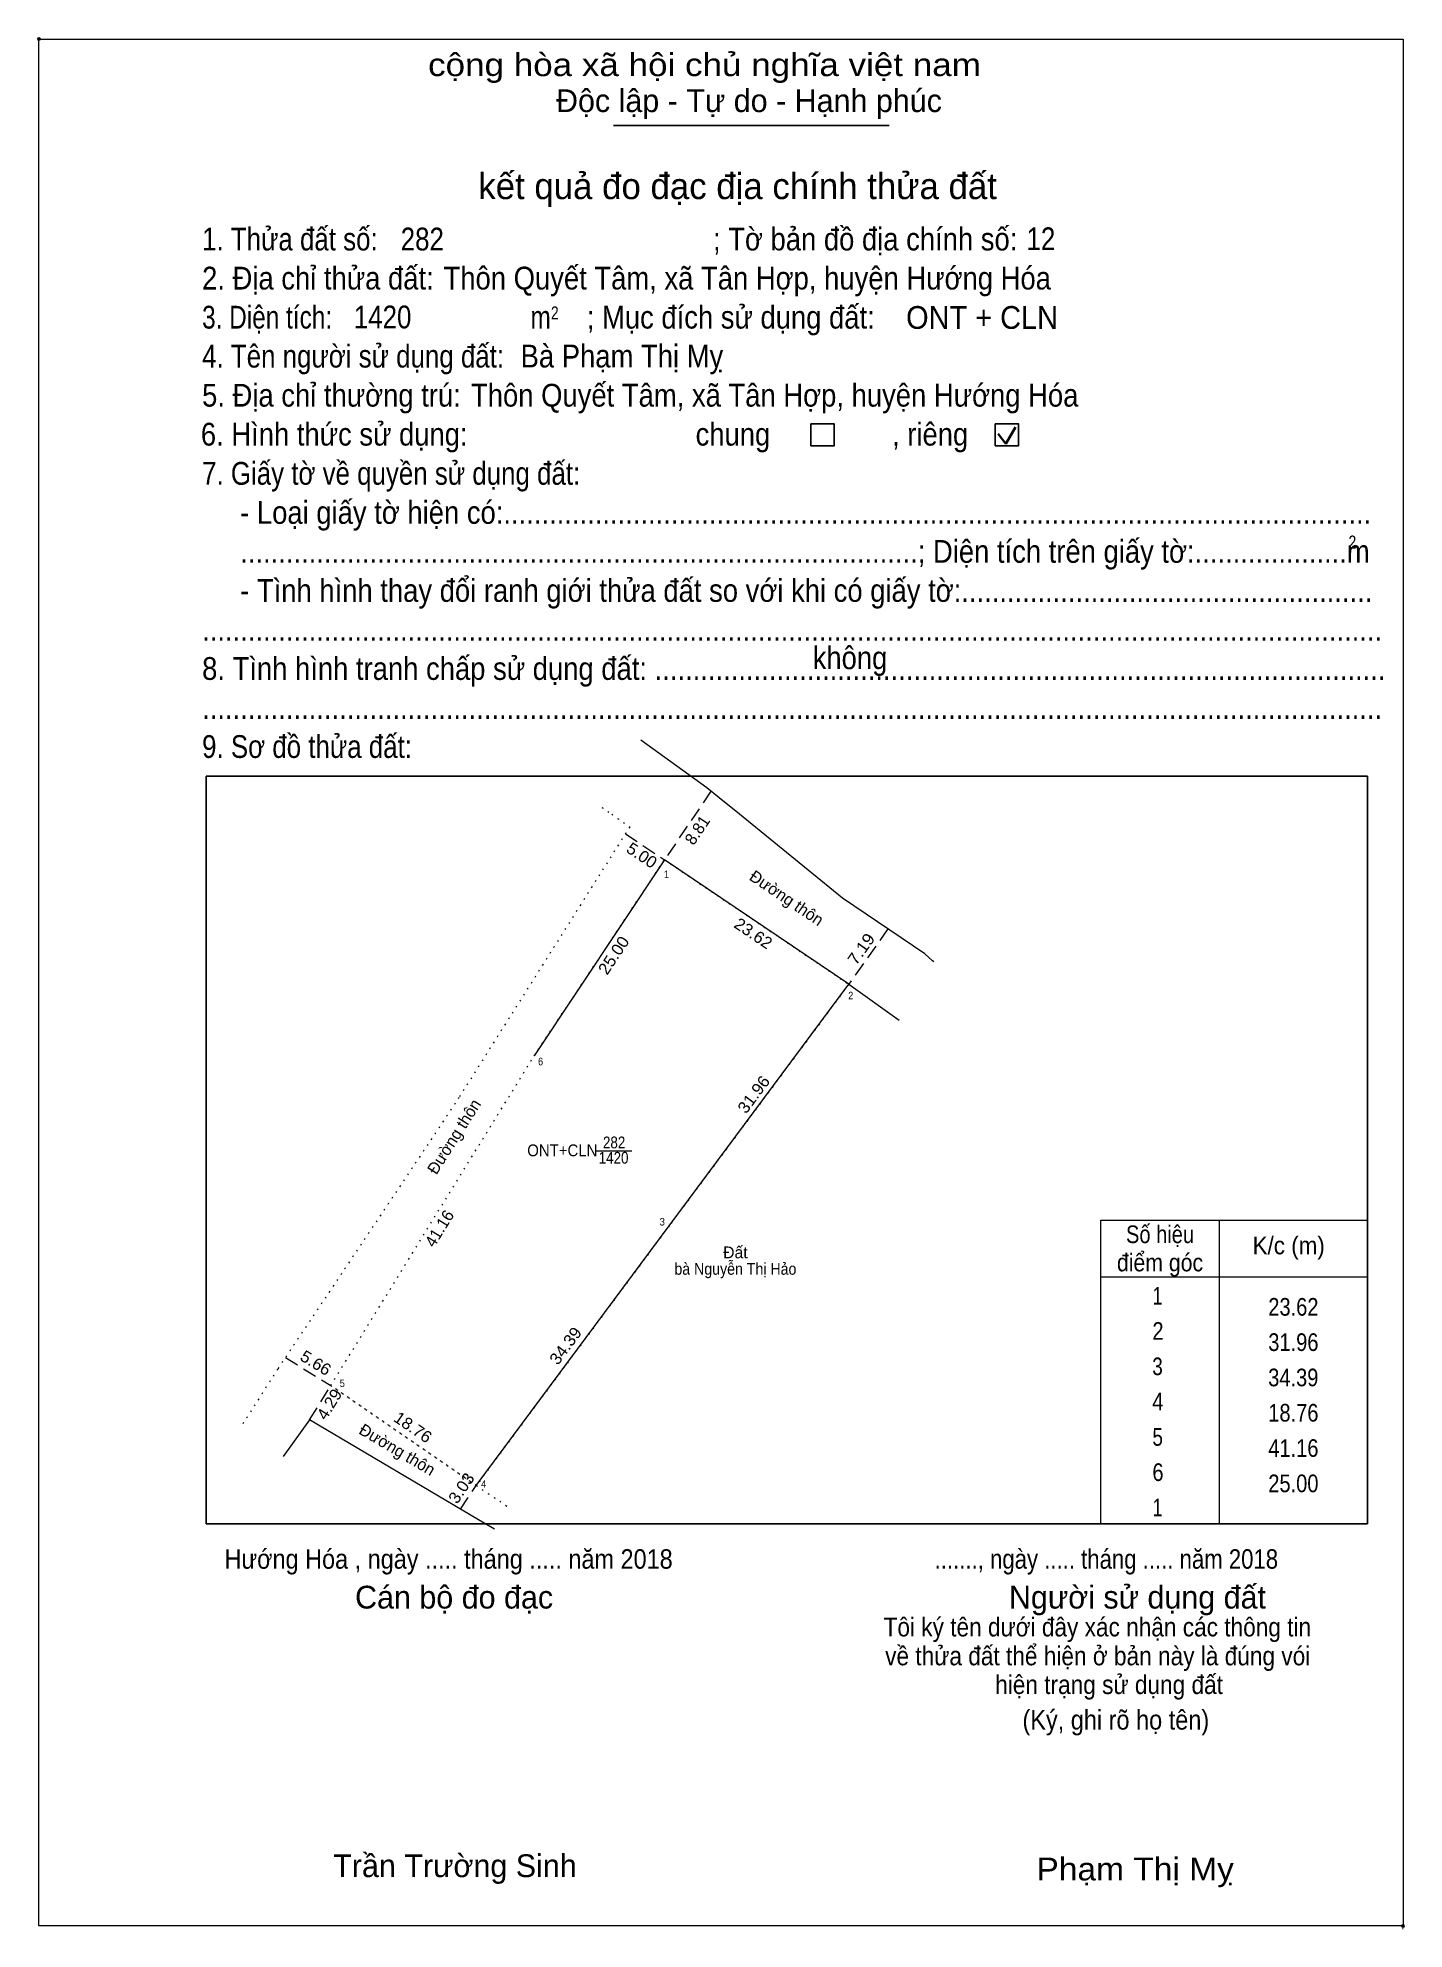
# Model space of a CAD drawing. Header units: metres. Extents: x 551478 to 552046, y 1840313 to 1840514.
# Drawn here: x 551478 to 551623.1, y 1840313.3 to 1840514.2 of the extents above; entities that cross this region are included whole.
import ezdxf
from ezdxf.enums import TextEntityAlignment as Align

# ---------------------------------------------------------------- set-up
doc = ezdxf.new("R2010")
doc.units = ezdxf.units.M
doc.header["$LTSCALE"] = 0.5
doc.header["$PDMODE"] = 32
doc.header["$PDSIZE"] = 0.25
doc.linetypes.add('DOTTED', pattern=[1.5, 0.3, -1.2])
doc.linetypes.add('MEDIUM_DASHED', pattern=[4.5, 3, -1.5])
for name, color, linetype, lineweight in [('1', 7, 'DOTTED', 13), ('10', 7, 'Continuous', 13), ('23', 7, 'Continuous', 13), ('63', 7, 'MEDIUM_DASHED', 13), ('7', 7, 'Continuous', 25)]:
    doc.layers.add(name, color=color, linetype=linetype, lineweight=lineweight)
doc.layers.add('6', color=7, linetype='Continuous')

msp = doc.modelspace()

# ---------------------------------------------------------------- texts
at = {"layer": '1'}
for s, width, p in [('282', 0.85, (551539.195, 1840396.27)), ('ONT+CLN', 0.95, (551533.69, 1840395.43)), ('1420', 0.85, (551539.14, 1840394.64))]:
    msp.add_text(s, height=1.25, dxfattribs=dict(at, width=width)).set_placement(p, align=Align.CENTER)
for s, height, width, p in [('Hướng Hóa , ngày ..... tháng ..... năm 2018', 2.07, 0.9, (551497.8, 1840351.61)), ('Phạm Thị Mỵ', 2.42, 1.1, (551584.07, 1840318.5))]:
    msp.add_text(s, height=height, dxfattribs=dict(at, width=width)).set_placement(p)
msp.add_text('Trần Trường Sinh', height=2.42, dxfattribs=at).set_placement((551509.35, 1840318.85))
at = {"layer": '6'}
for s, height, width, p in [('ONT + CLN', 2.419, 0.95, (551570.22, 1840483.32)), ('Bà Phạm Thị Mỵ', 2.42, 0.9, (551529.26, 1840479.22))]:
    msp.add_text(s, height=height, dxfattribs=dict(at, width=width)).set_placement(p)
at = {"layer": '63'}
for s, rotation, p in [('8.81', 55.967, (551548.5528, 1840429.7252)), ('Đường thôn', 325.981, (551557.1754, 1840422.3434)), ('Đường thôn', 57.691, (551522.7167, 1840397.186)), ('41.16', 58.33, (551521.1617, 1840387.4269)), ('Đường thôn', 329.38, (551515.8367, 1840363.7257))]:
    msp.add_text(s, height=1.25, rotation=rotation, dxfattribs=at).set_placement(p, align=Align.CENTER)
for s, rotation, width, p in [('5.00', 326.342, 1.05, (551541.7936, 1840426.8721)), ('23.62', 325.994, 1.05, (551553.6355, 1840418.5849)), ('25.00', 56.354, 1.05, (551539.6671, 1840416.4287)), ('7.19', 54.675, 1.1, (551565.9556, 1840417.0836)), ('31.96', 53.37, 1.05, (551554.5284, 1840401.6171)), ('34.39', 53.383, 1.05, (551534.5341, 1840374.9222)), ('5.66', 328.359, 1.05, (551507.1671, 1840372.9452)), ('4.29', 58.349, 1.05, (551509.4721, 1840368.752)), ('18.76', 325.514, 1.05, (551517.4662, 1840366.1218)), ('3.03', 56.047, 1.05, (551523.4805, 1840359.8259))]:
    msp.add_text(s, height=1.25, rotation=rotation, dxfattribs=dict(at, width=width)).set_placement(p, align=Align.CENTER)
for s, height, width, p in [(' 1', 0.8, 0.9, (551545.02, 1840424.97)), (' 2', 0.8, 0.9, (551564.6, 1840412.1)), (' 6', 0.8, 0.9, (551531.65, 1840405.09)), (' 3', 0.8, 0.95, (551544.59, 1840388.07)), ('23.62', 1.875, 0.85, (551614.03, 1840378.49)), ('31.96', 1.875, 0.85, (551614.03, 1840374.74)), (' 5', 0.8, 0.9, (551510.58, 1840370.91)), ('34.39', 1.875, 0.85, (551614.02, 1840370.99)), ('18.76', 1.875, 0.85, (551614.03, 1840367.24)), ('41.16', 1.875, 0.85, (551614.03, 1840363.49)), ('25.00', 1.875, 0.85, (551614.03, 1840359.74)), (' 4', 0.8, 0.95, (551525.62, 1840360.21))]:
    msp.add_text(s, height=height, dxfattribs=dict(at, width=width)).set_placement(p, align=Align.RIGHT)
for s, height, width, p in [('Số hiệu', 1.875, 0.85, (551597.195, 1840386.2)), ('K/c (m)', 1.875, 0.95, (551610.865, 1840385.01)), ('bà Nguyễn Thị Hảo', 1.25, 0.9, (551552.08, 1840382.84)), ('điểm góc', 1.875, 0.9, (551597.195, 1840383.2)), (' 1', 1.875, 0.75, (551596.66, 1840379.67)), (' 2', 1.875, 0.85, (551596.68, 1840375.93)), (' 3', 1.875, 0.8, (551596.65, 1840372.17)), (' 4', 1.875, 0.85, (551596.665, 1840368.43)), (' 5', 1.875, 0.8, (551596.665, 1840364.67)), (' 6', 1.875, 0.85, (551596.68, 1840360.93)), (' 1', 1.875, 0.75, (551596.66, 1840357.17))]:
    msp.add_text(s, height=height, dxfattribs=dict(at, width=width)).set_placement(p, align=Align.CENTER)
msp.add_text('Đất', height=1.25, dxfattribs=at).set_placement((551552.08, 1840384.59), align=Align.CENTER)
at = {"layer": '7'}
for s, height, width, p in [('cộng hòa xã hội chủ nghĩa việt nam', 2.419, 1.15, (551519.43, 1840510.17)), ('1. Thửa đất số:', 2.419, 0.85, (551495.42, 1840491.65)), ('282', 2.42, 0.85, (551516.52, 1840491.65)), ('; Tờ bản đồ địa chính số:', 2.419, 0.9, (551549.7, 1840491.65)), ('12', 2.42, 0.85, (551583.01, 1840491.68)), ('2. Địa chỉ thửa đất:', 2.419, 0.9, (551495.42, 1840487.5)), ('Thôn Quyết Tâm, xã Tân Hợp, huyện Hướng Hóa', 2.42, 0.9, (551521.07, 1840487.5)), ('3. Diện tích:', 2.419, 0.8, (551495.42, 1840483.35)), ('; Mục đích sử dụng đất:', 2.419, 0.9, (551536.29, 1840483.35)), ('1420', 2.42, 0.85, (551511.54, 1840483.37)), ('m', 2.419, 0.8, (551530.31, 1840483.35)), ('2', 1.382, 0.8, (551532.48, 1840484.32)), ('4. Tên người sử dụng đất:', 2.419, 0.85, (551495.42, 1840479.21)), ('5. Địa chỉ thường trú:', 2.419, 0.9, (551495.42, 1840475.06)), ('Thôn Quyết Tâm, xã Tân Hợp, huyện Hướng Hóa', 2.42, 0.9, (551523.99, 1840475.06)), ('6. Hình thức sử dụng:', 2.419, 0.9, (551495.29, 1840470.92)), ('chung                , riêng', 2.419, 0.9, (551547.85, 1840470.92)), ('7. Giấy tờ về quyền sử dụng đất:', 2.419, 0.85, (551495.42, 1840466.76)), ('     - Loại giấy tờ hiện có:..................................................................................................................', 2.419, 0.9, (551495.42, 1840462.61)), ('     .........................................................................................; Diện tích trên giấy tờ:....................m', 2.419, 0.9, (551495.42, 1840458.47)), ('2', 1.382, 0.8, (551617.22, 1840459.98)), ('     - Tình hình thay đổi ranh giới thửa đất so với khi có giấy tờ:......................................................', 2.419, 0.9, (551495.42, 1840454.32)), ('...........................................................................................................................................................', 2.419, 0.9, (551495.42, 1840450.18)), ('không', 2.419, 0.9, (551560.29, 1840447.17)), ('8. Tình hình tranh chấp sử dụng đất: ................................................................................................', 2.419, 0.9, (551495.42, 1840446.03)), ('...........................................................................................................................................................', 2.419, 0.9, (551495.42, 1840441.88)), ('9. Sơ đồ thửa đất:', 2.419, 0.85, (551495.42, 1840437.74)), ('......., ngày ..... tháng ..... năm 2018', 2.07, 0.85, (551573.25, 1840351.61)), ('(Ký, ghi rõ họ tên)', 2.074, 0.9, (551582.58, 1840334.52))]:
    msp.add_text(s, height=height, dxfattribs=dict(at, width=width)).set_placement(p)
for s, p in [('Độc lập - Tự do - Hạnh phúc', (551533.02, 1840506.35)), ('Cán bộ đo đạc', (551511.67, 1840347.38)), ('Người sử dụng đất', (551581.14, 1840347.38))]:
    msp.add_text(s, height=2.419, dxfattribs=at).set_placement(p)
for s, height, p in [('kết quả đo đạc địa chính thửa đất', 2.765, (551552.315, 1840497.1)), ('.', 0.6913, (551622.9973, 1840313.32))]:
    msp.add_text(s, height=height, dxfattribs=at).set_placement(p, align=Align.CENTER)
at = {"layer": '7', "width": 0.9}
for s, p in [('Tôi ký tên dưới đây xác nhận các thông tin', (551590.535, 1840344.42)), ('về thửa đất thể hiện ở bản này là đúng vói', (551590.575, 1840341.35)), ('hiện trạng sử dụng đất', (551591.78, 1840338.3))]:
    msp.add_text(s, height=1.998, dxfattribs=at).set_placement(p, align=Align.CENTER)

# ---------------------------------------------------------------- linework, layer by layer
at = {"layer": '1'}
for p, q in [((551530.7, 1840406.1), (551544.55, 1840426.91)), ((551509.09, 1840371.07), (551530.7, 1840406.1))]:
    msp.add_line(p, q, dxfattribs=at)
msp.add_lwpolyline([(551544.55, 1840426.91), (551564.13, 1840413.7), (551545.06, 1840388.05), (551524.55, 1840360.45), (551509.09, 1840371.07), (551530.7, 1840406.1)], close=True, dxfattribs=at)
at = {"layer": '10'}
for p, q in [((551552.51, 1840431.75), (551550.34, 1840433.51)), ((551544.55, 1840426.91), (551530.7, 1840406.1)), ((551564.13, 1840413.7), (551569.49, 1840409.9)), ((551506.84, 1840367.42), (551504.04, 1840363.52))]:
    msp.add_line(p, q, dxfattribs=at)
for points in [[(551550.34, 1840433.51), (551549.04, 1840434.57), (551542.02, 1840439.62)], [(551573.17, 1840416.08), (551573.03, 1840416.19), (551572.2, 1840416.92), (551563.47, 1840422.83), (551552.51, 1840431.75)], [(551524.55, 1840360.45), (551545.06, 1840388.05), (551564.13, 1840413.7)], [(551526.47, 1840355.8), (551524.8, 1840356.79), (551506.84, 1840367.42)]]:
    msp.add_lwpolyline(points, dxfattribs=at)
at = {"layer": '23'}
for p, q in [((551544.55, 1840426.91), (551530.7, 1840406.1)), ((551564.13, 1840413.7), (551544.55, 1840426.91))]:
    msp.add_line(p, q, dxfattribs=at)
at = {"layer": '23', "linetype": 'DOTTED'}
for points in [[(551537.9, 1840432.49), (551538.95, 1840431.75), (551540.85, 1840430.41)], [(551540.85, 1840430.41), (551522.72, 1840401.68), (551518.57, 1840395.43), (551503.45, 1840372.82), (551499.54, 1840366.68)], [(551509.09, 1840371.07), (551524.55, 1840360.45), (551528.2, 1840357.99)]]:
    msp.add_lwpolyline(points, dxfattribs=at)
at = {"layer": '23'}
msp.add_lwpolyline([(551526.47, 1840355.8), (551524.8, 1840356.79), (551506.84, 1840367.42)], dxfattribs=at)
msp.add_lwpolyline([(551526.47, 1840355.8), (551524.8, 1840356.79), (551506.84, 1840367.42)], dxfattribs=at)
at = {"layer": '63'}
for p, q in [((551549.48, 1840434.21), (551544.55, 1840426.91)), ((551540.39, 1840429.68), (551544.55, 1840426.91)), ((551568.29, 1840419.57), (551564.13, 1840413.7)), ((551504.27, 1840374.04), (551509.09, 1840371.07)), ((551506.84, 1840367.42), (551509.09, 1840371.07)), ((551522.86, 1840357.94), (551524.55, 1840360.45))]:
    msp.add_line(p, q, dxfattribs=at)
at = {"layer": '63', "linetype": 'Continuous'}
for p, q in [((551537.31, 1840396.01), (551541.06, 1840396.01)), ((551603.49, 1840388.63), (551603.49, 1840356.38)), ((551619.24, 1840388.63), (551619.24, 1840356.38)), ((551590.89, 1840382.63), (551619.24, 1840382.63))]:
    msp.add_line(p, q, dxfattribs=at)
msp.add_lwpolyline([(551619.24, 1840356.38), (551590.89, 1840356.38), (551590.89, 1840388.63), (551619.24, 1840388.63)], dxfattribs=at)
at = {"layer": '7'}
for p, q in [((551539.13, 1840504.92), (551568.43, 1840504.92)), ((551495.86, 1840435.8), (551619.24, 1840435.8)), ((551619.24, 1840435.8), (551619.24, 1840356.38))]:
    msp.add_line(p, q, dxfattribs=at)
at = {"layer": '7', "lineweight": 35}
for p, q in [((551580, 1840472.16), (551580.83, 1840471.09)), ((551580.83, 1840471.09), (551581.83, 1840472.88))]:
    msp.add_line(p, q, dxfattribs=at)
at = {"layer": '7', "lineweight": 13}
msp.add_lwpolyline([(551478.09, 1840514.11), (551623.01, 1840514.11), (551623.01, 1840313.66), (551478.09, 1840313.66)], close=True, dxfattribs=at)
at = {"layer": '7'}
for points in [[(551560.1, 1840473.23), (551562.59, 1840473.23), (551562.59, 1840470.91), (551560.1, 1840470.91)], [(551579.68, 1840473.23), (551582.17, 1840473.23), (551582.17, 1840470.91), (551579.68, 1840470.91)]]:
    msp.add_lwpolyline(points, close=True, dxfattribs=at)
msp.add_lwpolyline([(551619.24, 1840356.38), (551495.86, 1840356.38), (551495.86, 1840435.8)], dxfattribs=at)
for p in [(551478.09, 1840514.11), (551623.01, 1840313.66)]:
    msp.add_point(p, dxfattribs=at)

msp.set_redraw_order([(e.dxf.handle, doc.entitydb.next_handle()) for e in msp.query("TEXT MTEXT ATTDEF DIMENSION ARC_DIMENSION")])  # texts and dimensions are drawn at this point

doc.saveas('drawing.dxf')
